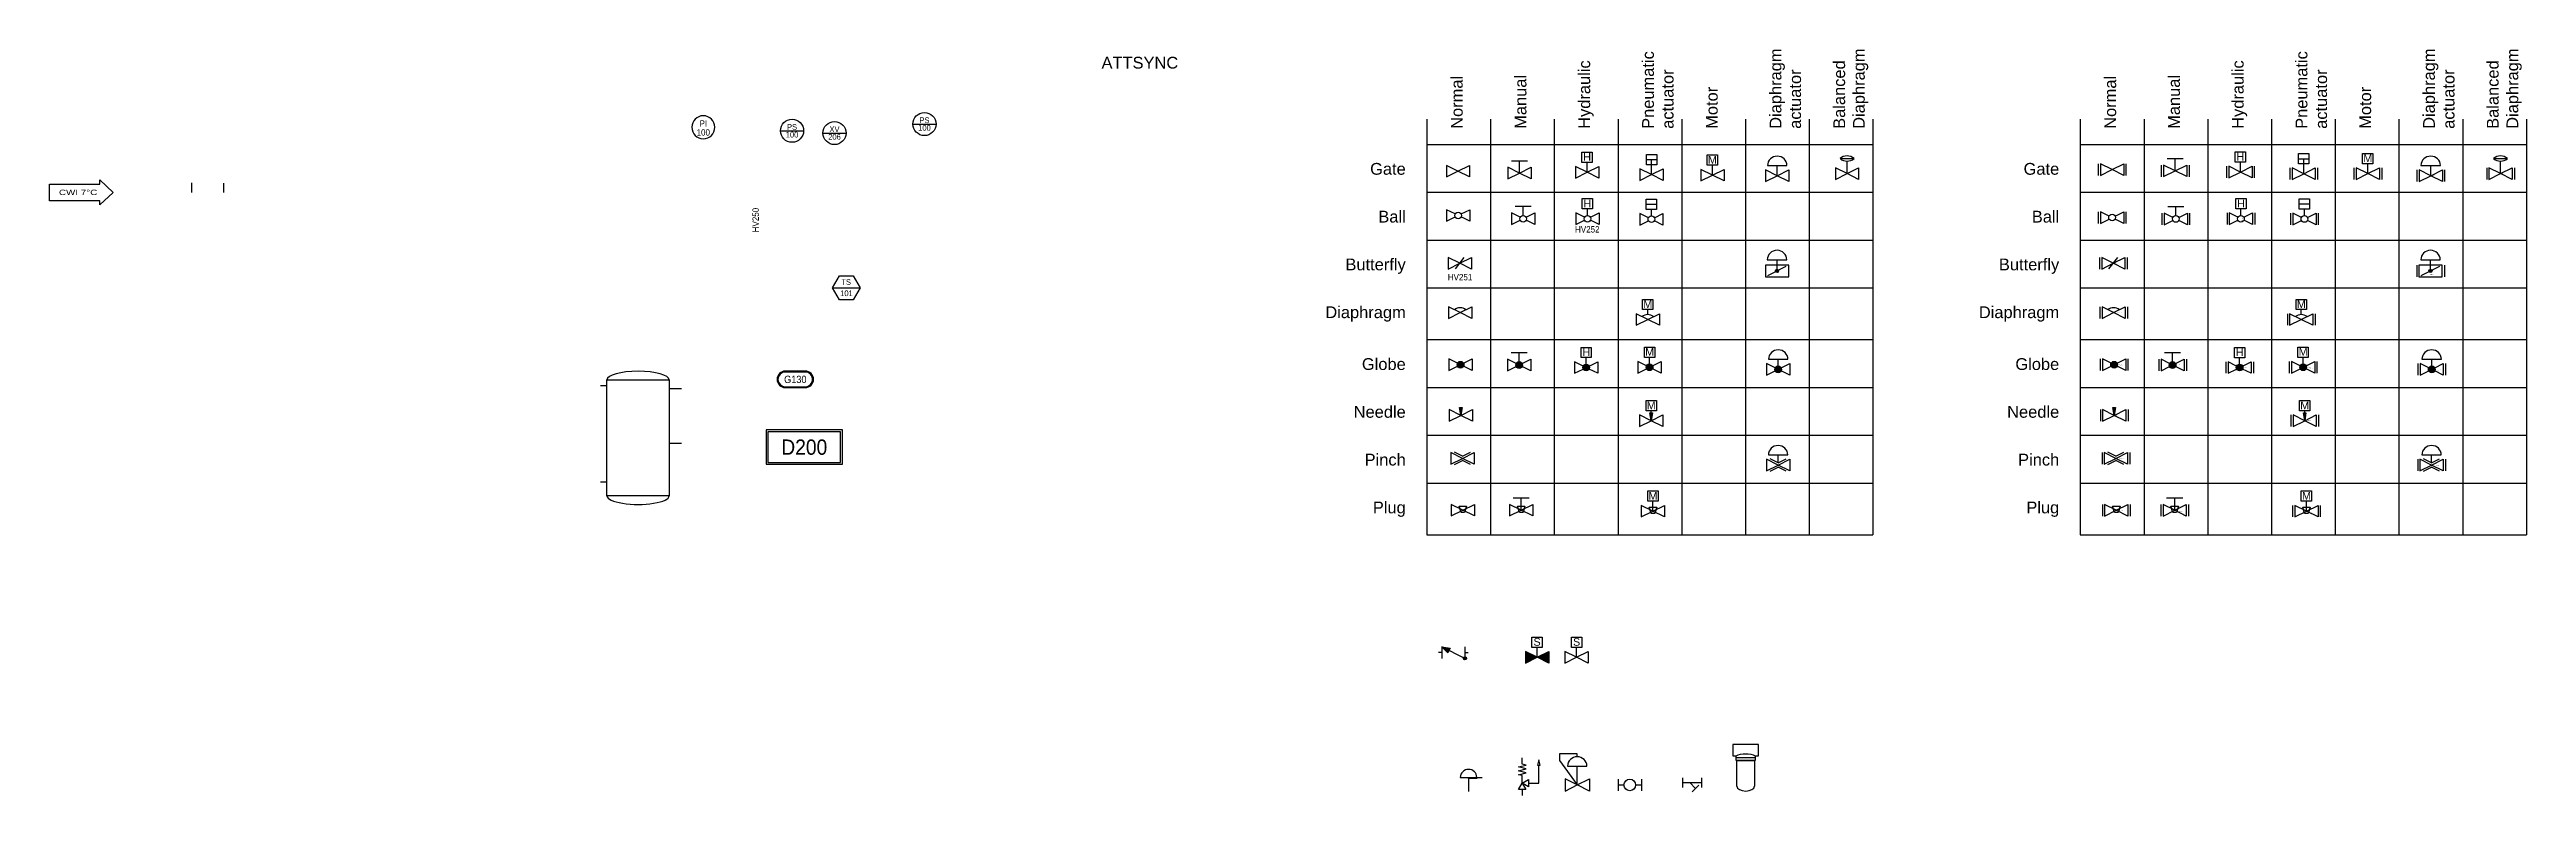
# Model space of a CAD drawing. Header units: millimetres. Extents: x -366 to 411, y 23 to 257.
import ezdxf
from ezdxf.enums import TextEntityAlignment as Align

# ---------------------------------------------------------------- set-up
doc = ezdxf.new("R2010")
doc.units = ezdxf.units.MM
doc.layers.add('-Testi', color=7, linetype='Continuous', lineweight=35)
for name, color, linetype in [('109', 3, 'Continuous'), ('L6-SOTTILE', 5, 'Continuous'), ('L8-TESTI', 1, 'Continuous'), ('Tag', 7, 'Continuous')]:
    doc.layers.add(name, color=color, linetype=linetype)
doc.styles.add('ARIAL_090', font='arial.ttf', dxfattribs={"width": 0.9})
doc.styles.get("Standard").update_dxf_attribs({"font": 'arial.ttf'})

msp = doc.modelspace()

# ---------------------------------------------------------------- texts
at = {"layer": '-Testi', "char_height": 2.42, "width": 2.8313, "attachment_point": 5}
for s, insert in [('H', (321.3, 208.84)), ('M', (340.23, 177.23)), ('H', (320.9, 162.16)), ('M', (340.82, 162.25)), ('M', (341.31, 145.46)), ('M', (341.86, 117.08))]:
    msp.add_mtext(s, dxfattribs=dict(at, insert=insert))
at = {"char_height": 3.6929, "attachment_point": 1, "rotation": 90}
for s, insert in [('\\pxql;Pneumatic^Jactuator', (133.41, 232.27)), ('\\pxql;Diaphragm^Jactuator', (173.41, 232.27)), ('\\pxql;Balanced^JDiaphragm', (193.41, 232.27)), ('\\pxql;Pneumatic^Jactuator', (338.45, 232.27)), ('\\pxql;Diaphragm^Jactuator', (378.45, 232.27)), ('\\pxql;Balanced^JDiaphragm', (398.45, 232.27)), ('\\pxql;Manual', (93.41, 232.27)), ('\\pxql;Hydraulic', (113.41, 232.27)), ('\\pxql;Manual', (298.45, 232.27)), ('\\pxql;Hydraulic', (318.45, 232.27)), ('\\pxql;Normal', (73.41, 232.27)), ('\\pxql;Motor', (153.41, 232.27)), ('\\pxql;Normal', (278.45, 232.27)), ('\\pxql;Motor', (358.45, 232.27))]:
    msp.add_mtext_dynamic_manual_height_columns(s, width=21.1912, gutter_width=0.5, heights=[0], dxfattribs=dict(at, insert=insert))
at = {"attachment_point": 1}
for s, width, insert, char_height in [('ATTSYNC', 53.11, (-36.21, 254.87), 3.69), ('\\pxqr;Gate', 21.1912, (38.05, 221.56), 3.693), ('\\pxqr;Gate', 21.1912, (243.09, 221.56), 3.693), ('\\pxqr;Ball', 21.1912, (38.05, 206.56), 3.693), ('\\pxqr;Ball', 21.1912, (243.09, 206.56), 3.693), ('\\pxqr;Butterfly', 21.1912, (38.05, 191.56), 3.6929), ('\\pxqr;Butterfly', 21.1912, (243.09, 191.56), 3.6929), ('\\pxqr;Diaphragm', 21.1912, (38.05, 176.56), 3.6929), ('\\pxqr;Diaphragm', 21.1912, (243.09, 176.56), 3.6929), ('\\pxqr;Globe', 21.1912, (38.05, 160.29), 3.6929), ('\\pxqr;Globe', 21.1912, (243.09, 160.29), 3.6929), ('\\pxqr;Needle', 21.1912, (38.05, 145.29), 3.6929), ('\\pxqr;Needle', 21.1912, (243.09, 145.29), 3.6929), ('\\pxqr;Pinch', 21.1912, (38.05, 130.29), 3.6929), ('\\pxqr;Pinch', 21.1912, (243.09, 130.29), 3.6929), ('\\pxqr;Plug', 21.1912, (38.05, 115.29), 3.693), ('\\pxqr;Plug', 21.1912, (243.09, 115.29), 3.693)]:
    msp.add_mtext_dynamic_manual_height_columns(s, width=width, gutter_width=0.5, heights=[0], dxfattribs=dict(at, insert=insert, char_height=char_height))
at = {"flags": 1}
for tag, p, s, height in [('TYPE', (380.84, 217.56), 'Diaphragm Pneumatic Gate Valve', 0.25), ('TYPE', (402.74, 218.21), 'Balance Diaphgram Gate Valve', 0.25), ('CONNECTIONTYPE', (402.81, 217.98), ' ', 0.1), ('DESCRIPTION', (402.83, 217.86), '', 0.0703), ('CONNECTIONTYPE', (380.86, 217.46), ' ', 0.1), ('DESCRIPTION', (380.88, 217.34), '', 0.0703), ('TYPE', (321.29, 204.03), 'Ball Valve Hydraulic', 0.25), ('CONNECTIONTYPE', (321.32, 203.6), ' ', 0.1), ('DESCRIPTION', (321.34, 203.49), '', 0.0703), ('TYPE', (281.24, 190.1), 'Butterfly Valve ', 0.25), ('CONNECTIONTYPE', (281.3, 189.93), ' ', 0.1), ('DESCRIPTION', (281.33, 189.82), '', 0.0703), ('TYPE', (379.07, 186.82), 'Butterfly Valve Pneumatic', 0.25), ('CONNECTIONTYPE', (380.76, 186.6), ' ', 0.1), ('DESCRIPTION', (380.78, 186.49), '', 0.0703), ('TYPE', (281.35, 174.58), 'Diaphragm Valve', 0.25), ('CONNECTIONTYPE', (282.59, 174.71), ' ', 0.1), ('DESCRIPTION', (282.61, 174.6), '', 0.0703), ('TYPE', (340.22, 172.43), 'Diaphragm Valve Motor', 0.1465), ('CONNECTIONTYPE', (340.98, 172.5), ' ', 0.1), ('DESCRIPTION', (341, 172.39), '', 0.0703), ('TYPE', (283.1, 158.23), 'Globe Valve', 0.25), ('CONNECTIONTYPE', (283.14, 157.94), ' ', 0.1), ('DESCRIPTION', (283.16, 157.83), '', 0.0703), ('TYPE', (300.8, 157.67), 'Manual Globe Valve', 0.1059), ('CONNECTIONTYPE', (301.72, 158.31), ' ', 0.1), ('DESCRIPTION', (301.74, 158.2), '', 0.0703), ('TYPE', (322.3, 157.45), 'Globe Valve Hydraulic', 0.0576), ('CONNECTIONTYPE', (322.59, 157.41), ' ', 0.1), ('DESCRIPTION', (322.61, 157.3), '', 0.0703), ('TYPE', (342.3, 157.3), 'Globe Valve Motor', 0.25), ('CONNECTIONTYPE', (342.59, 156.98), ' ', 0.1), ('DESCRIPTION', (342.62, 156.87), '', 0.0703), ('TYPE', (382.62, 156.77), 'Pneumatic Globe Valve', 0.0593), ('CONNECTIONTYPE', (382.77, 156.62), ' ', 0.1), ('DESCRIPTION', (382.79, 156.51), '', 0.0703), ('TYPE', (281.54, 142.34), 'Needle Valve', 0.0153), ('CONNECTIONTYPE', (282.04, 142.41), ' ', 0.1), ('DESCRIPTION', (282.07, 142.3), '', 0.0703), ('TYPE', (341.3, 140.66), 'Needle Valve Motor', 0.0761), ('CONNECTIONTYPE', (341.85, 140.79), ' ', 0.1), ('DESCRIPTION', (341.88, 140.68), '', 0.0703), ('TYPE', (282.07, 128.85), 'Pinch Valve ', 0.1165), ('CONNECTIONTYPE', (283.11, 128.83), ' ', 0.1), ('DESCRIPTION', (283.13, 128.72), '', 0.0703), ('TYPE', (381.11, 126.75), 'Pinch Valve Pneumatic', 0.2265), ('CONNECTIONTYPE', (382.69, 126.61), ' ', 0.1), ('DESCRIPTION', (382.71, 126.5), '', 0.0703), ('TYPE', (282.18, 112.59), 'Plug Valve', 0.0543), ('CONNECTIONTYPE', (283.05, 112.3), ' ', 0.1), ('DESCRIPTION', (283.07, 112.19), '', 0.0703), ('TYPE', (300.51, 112.59), 'Plug Valve Manual', 0.1175), ('CONNECTIONTYPE', (301.72, 112.13), ' ', 0.1), ('DESCRIPTION', (301.74, 112.02), '', 0.0703), ('TYPE', (341.84, 112.28), 'Plug Valve Motor', 0.0733), ('CONNECTIONTYPE', (343.05, 111.83), ' ', 0.1), ('DESCRIPTION', (343.08, 111.71), '', 0.0703)]:
    msp.add_attdef(tag, p, s, height=height, dxfattribs=at)
at = {"layer": 'L8-TESTI', "color": 3, "insert": (-358.17, 212.32), "char_height": 1.6989, "attachment_point": 5}
msp.add_mtext('\\A1;\\pxi-3,l4,t4;{\\W1.3;\\C7;CWI 7°C}', dxfattribs=at)

# ---------------------------------------------------------------- blocks, each defined once
blk = doc.blocks.new('*U5')
at = {"color": 0, "linetype": 'ByBlock', "lineweight": -2}
for start, end in [(0, 180), (180, 0)]:
    blk.add_arc((0, 0), 5, start, end, dxfattribs=at)
at = {"color": 0, "linetype": 'ByBlock', "lineweight": -2, "width": 0.9}
for tag, p in [('#(TargetObject.Type)', (0, 1.65)), ('#(TargetObject.LoopNumber)', (0, -1.65))]:
    blk.add_attdef(tag, text='', height=2.5, dxfattribs=at).set_placement(p, align=Align.MIDDLE_CENTER)
blk = doc.blocks.new('Carbon_Tank')
for p, q in [((-9.44, 18.36), (-11.42, 18.36)), ((-9.44, -11.87), (-11.42, -11.87))]:
    blk.add_line(p, q)
blk.add_lwpolyline([(-9.44, 20.24), (10.08, 20.24), (10.08, -16.17), (-9.44, -16.17)], close=True)
for centre, start_param, end_param in [((0.32, 20.24), 3.141593, 6.283185), ((0.32, -16.17), 0, 3.141593)]:
    blk.add_ellipse(centre, major_axis=(-9.76, 0), ratio=0.276144, start_param=start_param, end_param=end_param)
at = {"layer": 'Tag'}
for p, q in [((13.95, 17.46), (10.08, 17.46)), ((13.95, 0.26), (10.08, 0.26))]:
    blk.add_line(p, q, dxfattribs=at)
at = {"flags": 1}
blk.add_attdef('DESCRIPTION', (-8.3, 12.7), '', height=2.5, dxfattribs=at)
blk = doc.blocks.new('Tag_block')
at = {"color": 0, "linetype": 'ByBlock', "lineweight": -2}
blk.add_attdef('#(TARGETOBJECT.TAG)', text='', height=2.5, dxfattribs=at).set_placement((0, 0), align=Align.MIDDLE_CENTER)
at = {"flags": 1}
blk.add_attdef('TYPE', (-11.4, -6.1), '', height=2.5, dxfattribs=at)
blk = doc.blocks.new('Ball_Tag')
blk.add_line((-3.62, 0), (3.62, 0))
blk.add_circle((0, 0), 3.62)
at = {"color": 0, "linetype": 'ByBlock', "lineweight": -2, "width": 0.9}
for tag, p in [('#(TargetObject.Type)', (0, 1.2)), ('#(TargetObject.LoopNumber)', (0, -1.2))]:
    blk.add_attdef(tag, text='', height=1.81, dxfattribs=at).set_placement(p, align=Align.MIDDLE_CENTER)
at = {"flags": 1}
blk.add_attdef('TYPE', (-0.41, -2.97), '', height=0.25, dxfattribs=at)
blk = doc.blocks.new('STICKER Equipment Name')
at = {"layer": 'L8-TESTI', "color": 5}
for points in [[(-20, 9), (-20, -9), (20, -9), (20, 9)], [(-19, 8), (-19, -8), (19, -8), (19, 8)]]:
    blk.add_lwpolyline(points, close=True, dxfattribs=at)
at = {"color": 7, "style": 'ARIAL_090', "width": 0.9}
blk.add_attdef('#(TARGETOBJECT.TAG)', text='', height=8, dxfattribs=at).set_placement((0, 0), align=Align.MIDDLE_CENTER)
for tag, p, height, flags in [('TYPE', (-13.2, -7.2), 0.956, 5), ('DESCRIPTION', (-5.8, -7.2), 1.12, 1)]:
    blk.add_attdef(tag, p, '', height=height, dxfattribs=dict(flags=flags))
blk = doc.blocks.new('STICKER Moving Machine')
at = {"layer": 'L8-TESTI', "color": 5}
for points in [[(-3.27, -2.43), (3.02, -2.43, 1), (3.02, 2.72), (-3.27, 2.72, 1)], [(-3.27, -2.15), (3.02, -2.15, 1), (3.02, 2.43), (-3.27, 2.43, 1)]]:
    blk.add_lwpolyline(points, format="xyb", close=True, dxfattribs=at)
at = {"color": 7, "style": 'ARIAL_090', "width": 0.9}
blk.add_attdef('#(TARGETOBJECT.TAG)', text='', height=2.29, dxfattribs=at).set_placement((-0.13, 0.14), align=Align.MIDDLE_CENTER)
for tag, p, height, flags in [('DESCRIPTION', (-3.65, -1.77), 0.107, 5), ('TYPE', (-3.27, -1.94), 0.1, 1)]:
    blk.add_attdef(tag, p, '', height=height, dxfattribs=dict(flags=flags))
blk = doc.blocks.new('Tag_Instrument')
at = {"layer": 'Tag'}
blk.add_line((-4.3, 0), (4.3, 0), dxfattribs=at)
blk.add_lwpolyline([(-4.3, 0), (-2.15, 3.72), (2.15, 3.72), (4.3, 0), (2.15, -3.72), (-2.15, -3.72)], close=True, dxfattribs=at)
at = {"color": 0, "linetype": 'ByBlock', "lineweight": -2, "width": 0.9}
for tag, p in [('#(TargetObject.Type)', (-0.06, 1.81)), ('#(TargetObject.LoopNumber)', (0.04, -1.7))]:
    blk.add_attdef(tag, text='', height=1.81, dxfattribs=at).set_placement(p, align=Align.MIDDLE_CENTER)
at = {"flags": 1}
for tag, p in [('TYPE', (0, 0)), ('DESCRIPTION', (-0.01, -0.16))]:
    blk.add_attdef(tag, p, '', height=0.1, dxfattribs=at)
blk = doc.blocks.new('Valve Ball')
for points in [[(-0.94, 0.47), (-3.65, 1.82), (-3.65, -1.82), (-0.94, -0.47)], [(0.94, 0.47), (3.65, 1.82), (3.65, -1.82), (0.94, -0.47)]]:
    blk.add_lwpolyline(points)
blk.add_circle((0, 0), 1.05)
at = {"flags": 1}
for tag, p, height in [('TYPE', (0, 0), 0.25), ('CONNECTIONTYPE', (-0.01, -0.32), 0.1), ('DESCRIPTION', (0.02, -0.43), 0.0703)]:
    blk.add_attdef(tag, p, '', height=height, dxfattribs=at)
blk = doc.blocks.new('Valve Ball  Hydraulic')
blk.add_line((0, 1.05), (0, 3.1))
for points in [[(-0.94, 0.47), (-3.65, 1.82), (-3.65, -1.82), (-0.94, -0.47)], [(0.94, 0.47), (3.65, 1.82), (3.65, -1.82), (0.94, -0.47)]]:
    blk.add_lwpolyline(points)
blk.add_lwpolyline([(-1.62, 3.1), (-1.62, 6.33), (1.62, 6.33), (1.62, 3.1)], close=True)
blk.add_circle((0, 0), 1.05)
at = {"layer": '-Testi', "insert": (0.01, 4.81), "char_height": 2.42, "width": 2.8313, "attachment_point": 5}
blk.add_mtext('H', dxfattribs=at)
at = {"flags": 1}
for tag, p, height in [('TYPE', (0, 0), 0.25), ('CONNECTIONTYPE', (0.03, -0.43), 0.1), ('DESCRIPTION', (0.05, -0.54), 0.0703)]:
    blk.add_attdef(tag, p, '', height=height, dxfattribs=at)
blk = doc.blocks.new('Valve Ball Manual')
for p, q in [((-2.52, 3.91), (2.52, 3.91)), ((0, 1.05), (0, 3.91))]:
    blk.add_line(p, q)
for points in [[(-0.94, 0.47), (-3.65, 1.82), (-3.65, -1.82), (-0.94, -0.47)], [(0.94, 0.47), (3.65, 1.82), (3.65, -1.82), (0.94, -0.47)]]:
    blk.add_lwpolyline(points)
blk.add_circle((0, 0), 1.05)
at = {"flags": 1}
for tag, p, height in [('TYPE', (0, 0), 0.25), ('CONNECTIONTYPE', (0.06, -0.39), 0.1), ('DESCRIPTION', (0.08, -0.5), 0.0703)]:
    blk.add_attdef(tag, p, '', height=height, dxfattribs=at)
blk = doc.blocks.new('Valve Ball Pneumatic')
for p, q in [((-1.61, 4.72), (1.63, 4.72)), ((0.01, 1.06), (0.01, 3.1))]:
    blk.add_line(p, q)
for points in [[(-0.93, 0.48), (-3.64, 1.83), (-3.64, -1.82), (-0.93, -0.46)], [(0.95, 0.48), (3.65, 1.83), (3.65, -1.82), (0.95, -0.46)]]:
    blk.add_lwpolyline(points)
blk.add_lwpolyline([(-1.61, 3.1), (-1.61, 6.34), (1.63, 6.34), (1.63, 3.1)], close=True)
blk.add_circle((0.01, 0.01), 1.05)
at = {"flags": 1}
for tag, p, height in [('TYPE', (0, 0), 0.1), ('CONNECTIONTYPE', (-0.01, -0.22), 0.1), ('DESCRIPTION', (0.02, -0.33), 0.0703)]:
    blk.add_attdef(tag, p, '', height=height, dxfattribs=at)
blk = doc.blocks.new('Valve Gate Balance Diaphragm')
for p, q in [((-2.2, 4.71), (2.2, 4.71)), ((0, 0), (0, 3.92))]:
    blk.add_line(p, q)
for points in [[(0, 0), (-3.65, 1.82), (-3.65, -1.82), (0, 0)], [(0, 0), (3.65, 1.82), (3.65, -1.82), (0, 0)]]:
    blk.add_lwpolyline(points)
for centre, radius, start, end in [((0, 2.31), 3.26, 47.59248, 132.40752), ((0, 7.36), 3.44, 230.28631, 309.71369)]:
    blk.add_arc(centre, radius, start, end)
at = {"flags": 1}
for tag, p, height in [('TYPE', (0, 0), 0.25), ('CONNECTIONTYPE', (0.07, -0.23), 0.1), ('DESCRIPTION', (0.09, -0.34), 0.0703)]:
    blk.add_attdef(tag, p, '', height=height, dxfattribs=at)
blk = doc.blocks.new('Valve Selenoid Closed')
h = blk.add_hatch(color=256)
h.dxf.hatch_style = 1
h.paths.add_polyline_path([(-3.65, -1.82), (0, 0), (-3.65, 1.82)])
h.paths.add_polyline_path([(3.65, -1.82), (3.65, 1.82), (0, 0)])
blk.add_line((0, 0), (0, 3.1))
for points in [[(0, 0), (-3.65, 1.82), (-3.65, -1.82), (0, 0)], [(0, 0), (3.65, 1.82), (3.65, -1.82), (0, 0)]]:
    blk.add_lwpolyline(points)
blk.add_lwpolyline([(-1.62, 3.1), (-1.62, 6.33), (1.62, 6.33), (1.62, 3.1)], close=True)
at = {"layer": '-Testi', "insert": (0.01, 4.81), "char_height": 2.42, "width": 2.8313, "attachment_point": 5}
blk.add_mtext('S', dxfattribs=at)
at = {"flags": 1}
for tag, p, height in [('TYPE', (0, 0.23), 0.25), ('CONNECTIONTYPE', (-0.35, -1), 0.1), ('DESCRIPTION', (-0.33, -1.11), 0.0703)]:
    blk.add_attdef(tag, p, '', height=height, dxfattribs=at)
blk = doc.blocks.new('Valve Selenoid Open')
blk.add_line((0, 0), (0, 3.1))
for points in [[(0, 0), (-3.65, 1.82), (-3.65, -1.82), (0, 0)], [(0, 0), (3.65, 1.82), (3.65, -1.82), (0, 0)]]:
    blk.add_lwpolyline(points)
blk.add_lwpolyline([(-1.62, 3.1), (-1.62, 6.33), (1.62, 6.33), (1.62, 3.1)], close=True)
at = {"layer": '-Testi', "insert": (0.01, 4.81), "char_height": 2.42, "width": 2.8313, "attachment_point": 5}
blk.add_mtext('S', dxfattribs=at)
at = {"flags": 1}
for tag, p, height in [('TYPE', (0, 0), 0.25), ('CONNECTIONTYPE', (-0.57, -0.47), 0.1), ('DESCRIPTION', (-0.55, -0.59), 0.0703)]:
    blk.add_attdef(tag, p, '', height=height, dxfattribs=at)
blk = doc.blocks.new('Valve Gate Hydraulic')
blk.add_line((0, 0), (0, 3.1))
for points in [[(0, 0), (-3.65, 1.82), (-3.65, -1.82), (0, 0)], [(0, 0), (3.65, 1.82), (3.65, -1.82), (0, 0)]]:
    blk.add_lwpolyline(points)
blk.add_lwpolyline([(-1.62, 3.1), (-1.62, 6.33), (1.62, 6.33), (1.62, 3.1)], close=True)
at = {"layer": '-Testi', "insert": (0.01, 4.81), "char_height": 2.42, "width": 2.8313, "attachment_point": 5}
blk.add_mtext('H', dxfattribs=at)
at = {"flags": 1}
for tag, p, height in [('TYPE', (0, 0), 0.234), ('CONNECTIONTYPE', (0.03, -0.12), 0.1), ('DESCRIPTION', (0.05, -0.24), 0.0703)]:
    blk.add_attdef(tag, p, '', height=height, dxfattribs=at)
blk = doc.blocks.new('Valve Gate Manual')
for p, q in [((-2.52, 3.91), (2.52, 3.91)), ((0, 0), (0, 3.91))]:
    blk.add_line(p, q)
for points in [[(0, 0), (-3.65, 1.82), (-3.65, -1.82), (0, 0)], [(0, 0), (3.65, 1.82), (3.65, -1.82), (0, 0)]]:
    blk.add_lwpolyline(points)
at = {"flags": 1}
for tag, p, height in [('TYPE', (0, 0), 0.25), ('CONNECTIONTYPE', (-0.12, -0.3), 0.1), ('DESCRIPTION', (-0.05, -0.45), 0.0703)]:
    blk.add_attdef(tag, p, '', height=height, dxfattribs=at)
blk = doc.blocks.new('Valve Gate Motor')
blk.add_line((0, 0), (0, 3.1))
for points in [[(0, 0), (-3.65, 1.82), (-3.65, -1.82), (0, 0)], [(0, 0), (3.65, 1.82), (3.65, -1.82), (0, 0)]]:
    blk.add_lwpolyline(points)
blk.add_lwpolyline([(-1.62, 3.1), (-1.62, 6.33), (1.62, 6.33), (1.62, 3.1)], close=True)
at = {"layer": '-Testi', "insert": (0.01, 4.81), "char_height": 2.42, "width": 2.8313, "attachment_point": 5}
blk.add_mtext('M', dxfattribs=at)
at = {"flags": 1}
for tag, p, height in [('TYPE', (0, 0), 0.25), ('CONNECTIONTYPE', (0.04, -0.38), 0.1), ('DESCRIPTION', (0.06, -0.49), 0.0703)]:
    blk.add_attdef(tag, p, '', height=height, dxfattribs=at)
blk = doc.blocks.new('Valve Gate Pneumatic Diaphragm')
for p, q in [((-3.05, 3.17), (3.05, 3.17)), ((0, 0), (0, 3.17))]:
    blk.add_line(p, q)
for points in [[(0, 0), (-3.65, 1.82), (-3.65, -1.82), (0, 0)], [(0, 0), (3.65, 1.82), (3.65, -1.82), (0, 0)]]:
    blk.add_lwpolyline(points)
blk.add_ellipse((0, 3.17), major_axis=(-3.05, 0), ratio=0.967342, start_param=3.141593, end_param=6.283185)
at = {"flags": 1}
for tag, p, height in [('TYPE', (0, -0.01), 0.25), ('CONNECTIONTYPE', (0.02, -0.12), 0.1), ('DESCRIPTION', (0.04, -0.23), 0.0703)]:
    blk.add_attdef(tag, p, '', height=height, dxfattribs=at)
blk = doc.blocks.new('Valve Butterfly')
blk.add_line((-1.4, -1.75), (1.4, 1.75))
for points in [[(0, 0), (-3.65, 1.82), (-3.65, -1.82), (0, 0)], [(0, 0), (3.65, 1.82), (3.65, -1.82), (0, 0)]]:
    blk.add_lwpolyline(points)
at = {"flags": 1}
for tag, p, height in [('TYPE', (0, 0), 0.25), ('CONNECTIONTYPE', (0.06, -0.16), 0.1), ('DESCRIPTION', (0.08, -0.28), 0.0703)]:
    blk.add_attdef(tag, p, '', height=height, dxfattribs=at)
blk = doc.blocks.new('Valve Butterfly Pneumatic')
h = blk.add_hatch(color=256)
h.dxf.hatch_style = 1
h.paths.add_polyline_path([(0.5, 0, 1), (-0.5, 0, 1)])
for p, q in [((-3.05, 3.51), (3.05, 3.51)), ((-2.91, -1.46), (2.91, 1.45)), ((0, 0.5), (0, 3.51))]:
    blk.add_line(p, q)
blk.add_lwpolyline([(-3.65, -1.82), (3.65, -1.82), (3.65, 1.82), (-3.65, 1.82)], close=True)
blk.add_circle((0, 0), 0.5)
blk.add_ellipse((0, 3.51), major_axis=(-3.05, 0), ratio=0.967342, start_param=3.141593, end_param=6.283185)
at = {"flags": 1}
for tag, p, height in [('TYPE', (-1.71, -0.85), 0.25), ('CONNECTIONTYPE', (-0.02, -1.07), 0.1), ('DESCRIPTION', (0, -1.19), 0.0703)]:
    blk.add_attdef(tag, p, '', height=height, dxfattribs=at)
blk = doc.blocks.new('Valve Check')
h = blk.add_hatch(color=256)
h.dxf.hatch_style = 1
h.paths.add_polyline_path([(-0.97, 1.42), (-3.65, 1.82), (-1.72, -0.07), (-0.97, 1.42)])
h = blk.add_hatch(color=256)
h.dxf.hatch_style = 1
h.paths.add_polyline_path([(3.65, -1.33, 0.284079), (3.21, -1.6), (3.65, -1.82), (3.65, -1.33, 0.284079)], flags=17)
h.paths.add_polyline_path([(3.65, -1.33), (3.65, -1.82), (3.21, -1.6, 0.116434), (3.16, -1.82, 1), (4.14, -1.82, 0.414214), (3.65, -1.33)])
for p, q in [((3.65, -1.82), (-3.65, 1.82)), ((-3.65, 1.82), (-3.65, -1.82)), ((-1.72, -0.07), (-3.65, 1.82)), ((-3.65, 1.82), (-0.97, 1.42)), ((-0.97, 1.42), (-1.72, -0.07)), ((3.65, 1.82), (3.65, -1.82)), ((3.65, 0), (4.65, 0))]:
    blk.add_line(p, q)
blk.add_circle((3.65, -1.82), 0.485)
at = {"layer": 'Tag'}
blk.add_line((-3.65, 0), (-4.65, 0), dxfattribs=at)
at = {"flags": 1}
for tag, p, height in [('TYPE', (0, 0), 0.1), ('CONNECTIONTYPE', (-0.24, -0.48), 0.1), ('DESCRIPTION', (-0.22, -0.59), 0.0703)]:
    blk.add_attdef(tag, p, '', height=height, dxfattribs=at)
blk = doc.blocks.new('Valve Diaphragm')
for points in [[(0, 0), (-3.65, 1.82), (-3.65, -1.82), (0, 0)], [(0, 0), (3.65, 1.82), (3.65, -1.82), (0, 0)]]:
    blk.add_lwpolyline(points)
blk.add_arc((0, -1.53), 3.05, 53.283, 126.717)
at = {"flags": 1}
for tag, p, height in [('TYPE', (0, 0), 0.25), ('CONNECTIONTYPE', (1.23, 0.13), 0.1), ('DESCRIPTION', (1.26, 0.02), 0.0703)]:
    blk.add_attdef(tag, p, '', height=height, dxfattribs=at)
blk = doc.blocks.new('Valve Diaphragm Motor')
blk.add_line((0, 1.52), (0, 3.1))
for points in [[(0, 0), (-3.65, 1.82), (-3.65, -1.82), (0, 0)], [(0, 0), (3.65, 1.82), (3.65, -1.82), (0, 0)]]:
    blk.add_lwpolyline(points)
blk.add_lwpolyline([(-1.62, 3.1), (-1.62, 6.33), (1.62, 6.33), (1.62, 3.1)], close=True)
blk.add_arc((0, -1.53), 3.05, 53.283, 126.717)
at = {"layer": '-Testi', "insert": (0.01, 4.81), "char_height": 2.42, "width": 2.8313, "attachment_point": 5}
blk.add_mtext('M', dxfattribs=at)
at = {"flags": 1}
for tag, p, height in [('TYPE', (0, 0), 0.146), ('CONNECTIONTYPE', (0.76, 0.07), 0.1), ('DESCRIPTION', (0.78, -0.04), 0.0703)]:
    blk.add_attdef(tag, p, '', height=height, dxfattribs=at)
blk = doc.blocks.new('Valve Globe')
h = blk.add_hatch(color=256)
h.dxf.hatch_style = 1
h.paths.add_polyline_path([(1.05, 0, 1), (-1.05, 0, 1)])
for points in [[(-0.94, 0.47), (-3.65, 1.82), (-3.65, -1.82), (-0.94, -0.47)], [(0.94, 0.47), (3.65, 1.82), (3.65, -1.82), (0.94, -0.47)]]:
    blk.add_lwpolyline(points)
blk.add_circle((0, 0), 1.05)
at = {"flags": 1}
for tag, p, height in [('TYPE', (1.6, -0.01), 0.25), ('CONNECTIONTYPE', (1.64, -0.3), 0.1), ('DESCRIPTION', (1.66, -0.41), 0.0703)]:
    blk.add_attdef(tag, p, '', height=height, dxfattribs=at)
blk = doc.blocks.new('Valve Globe Hydraulic')
h = blk.add_hatch(color=256)
h.dxf.hatch_style = 1
h.paths.add_polyline_path([(1.05, 0, 1), (-1.05, 0, 1)])
blk.add_line((0, 1.05), (0, 3.1))
for points in [[(-0.94, 0.47), (-3.65, 1.82), (-3.65, -1.82), (-0.94, -0.47)], [(0.94, 0.47), (3.65, 1.82), (3.65, -1.82), (0.94, -0.47)]]:
    blk.add_lwpolyline(points)
blk.add_lwpolyline([(-1.62, 3.1), (-1.62, 6.33), (1.62, 6.33), (1.62, 3.1)], close=True)
blk.add_circle((0, 0), 1.05)
at = {"layer": '-Testi', "insert": (0.01, 4.81), "char_height": 2.42, "width": 2.8313, "attachment_point": 5}
blk.add_mtext('H', dxfattribs=at)
at = {"flags": 1}
for tag, p, height in [('TYPE', (1.42, 0.1), 0.0576), ('CONNECTIONTYPE', (1.7, 0.05), 0.1), ('DESCRIPTION', (1.73, -0.06), 0.0703)]:
    blk.add_attdef(tag, p, '', height=height, dxfattribs=at)
blk = doc.blocks.new('Valve Globe Manual')
h = blk.add_hatch(color=256)
h.dxf.hatch_style = 1
h.paths.add_polyline_path([(1.05, 0, 1), (-1.05, 0, 1)])
for p, q in [((-2.52, 3.91), (2.52, 3.91)), ((0, 1.05), (0, 3.91))]:
    blk.add_line(p, q)
for points in [[(-0.94, 0.47), (-3.65, 1.82), (-3.65, -1.82), (-0.94, -0.47)], [(0.94, 0.47), (3.65, 1.82), (3.65, -1.82), (0.94, -0.47)]]:
    blk.add_lwpolyline(points)
blk.add_circle((0, 0), 1.05)
at = {"flags": 1}
for tag, p, height in [('CONNECTIONTYPE', (1.85, 0.17), 0.1), ('DESCRIPTION', (1.88, 0.06), 0.0703), ('TYPE', (0.94, -0.47), 0.106)]:
    blk.add_attdef(tag, p, '', height=height, dxfattribs=at)
blk = doc.blocks.new('Valve Globe Motor')
h = blk.add_hatch(color=256)
h.dxf.hatch_style = 1
h.paths.add_polyline_path([(1.05, 0, 1), (-1.05, 0, 1)])
blk.add_line((0, 1.05), (0, 3.1))
for points in [[(-0.94, 0.47), (-3.65, 1.82), (-3.65, -1.82), (-0.94, -0.47)], [(0.94, 0.47), (3.65, 1.82), (3.65, -1.82), (0.94, -0.47)]]:
    blk.add_lwpolyline(points)
blk.add_lwpolyline([(-1.62, 3.1), (-1.62, 6.33), (1.62, 6.33), (1.62, 3.1)], close=True)
blk.add_circle((0, 0), 1.05)
at = {"layer": '-Testi', "insert": (0.01, 4.81), "char_height": 2.42, "width": 2.8313, "attachment_point": 5}
blk.add_mtext('M', dxfattribs=at)
at = {"flags": 1}
for tag, p, height in [('TYPE', (1.5, -0.15), 0.25), ('CONNECTIONTYPE', (1.79, -0.46), 0.1), ('DESCRIPTION', (1.81, -0.58), 0.0703)]:
    blk.add_attdef(tag, p, '', height=height, dxfattribs=at)
blk = doc.blocks.new('Valve Globe Pneumatic')
h = blk.add_hatch(color=256)
h.dxf.hatch_style = 1
h.paths.add_polyline_path([(1.05, 0, 1), (-1.05, 0, 1)])
for p, q in [((-3.05, 3.17), (3.05, 3.17)), ((0, 1.05), (0, 3.17))]:
    blk.add_line(p, q)
for points in [[(-0.94, 0.47), (-3.65, 1.82), (-3.65, -1.82), (-0.94, -0.47)], [(0.94, 0.47), (3.65, 1.82), (3.65, -1.82), (0.94, -0.47)]]:
    blk.add_lwpolyline(points)
blk.add_circle((0, 0), 1.05)
blk.add_ellipse((0, 3.17), major_axis=(-3.05, 0), ratio=0.967342, start_param=3.141593, end_param=6.283185)
at = {"flags": 1}
for tag, p, height in [('TYPE', (1.47, 0), 0.0593), ('CONNECTIONTYPE', (1.62, -0.15), 0.1), ('DESCRIPTION', (1.65, -0.26), 0.0703)]:
    blk.add_attdef(tag, p, '', height=height, dxfattribs=at)
blk = doc.blocks.new('Valve Gate Pneumatic Piston')
for p, q in [((-1.62, 4.71), (1.62, 4.71)), ((0, 0), (0, 4.71))]:
    blk.add_line(p, q)
for points in [[(0, 0), (-3.65, 1.82), (-3.65, -1.82), (0, 0)], [(0, 0), (3.65, 1.82), (3.65, -1.82), (0, 0)]]:
    blk.add_lwpolyline(points)
blk.add_lwpolyline([(-1.62, 3.1), (-1.62, 6.33), (1.62, 6.33), (1.62, 3.1)], close=True)
at = {"flags": 1}
for tag, p, height in [('TYPE', (0, -0.01), 0.25), ('CONNECTIONTYPE', (0.01, -0.16), 0.1), ('DESCRIPTION', (0.03, -0.28), 0.0703)]:
    blk.add_attdef(tag, p, '', height=height, dxfattribs=at)
blk = doc.blocks.new('Valve Needle')
h = blk.add_hatch(color=256)
h.dxf.hatch_style = 1
h.paths.add_polyline_path([(0.4, 2.5), (-0.4, 2.5), (0, 0)])
for points in [[(0, 0), (-3.65, 1.82), (-3.65, -1.82), (0, 0)], [(0, 0), (-0.4, 2.5), (0.4, 2.5), (0, 0)], [(0, 0), (3.65, 1.82), (3.65, -1.82), (0, 0)]]:
    blk.add_lwpolyline(points)
at = {"flags": 1}
for tag, p, height in [('TYPE', (0, 0), 0.0153), ('CONNECTIONTYPE', (0.51, 0.08), 0.1), ('DESCRIPTION', (0.53, -0.04), 0.0703)]:
    blk.add_attdef(tag, p, '', height=height, dxfattribs=at)
blk = doc.blocks.new('Valve Needle Motor')
h = blk.add_hatch(color=256)
h.dxf.hatch_style = 1
h.paths.add_polyline_path([(0.4, 2.5), (-0.4, 2.5), (0, 0)])
blk.add_line((0, 0), (0, 3.1))
for points in [[(0, 0), (-3.65, 1.82), (-3.65, -1.82), (0, 0)], [(0, 0), (-0.4, 2.5), (0.4, 2.5), (0, 0)], [(0, 0), (3.65, 1.82), (3.65, -1.82), (0, 0)]]:
    blk.add_lwpolyline(points)
blk.add_lwpolyline([(-1.62, 3.1), (-1.62, 6.33), (1.62, 6.33), (1.62, 3.1)], close=True)
at = {"layer": '-Testi', "insert": (0.01, 4.81), "char_height": 2.42, "width": 2.8313, "attachment_point": 5}
blk.add_mtext('M', dxfattribs=at)
at = {"flags": 1}
for tag, p, height in [('TYPE', (0, 0), 0.0761), ('CONNECTIONTYPE', (0.56, 0.13), 0.1), ('DESCRIPTION', (0.58, 0.02), 0.0703)]:
    blk.add_attdef(tag, p, '', height=height, dxfattribs=at)
blk = doc.blocks.new('Valve Pinch')
for points in [[(0, 0), (-3.65, 1.82), (-3.65, -1.82), (0, 0)], [(0, 0.67), (-2.49, 1.92)], [(0, 0.67), (2.49, 1.92)], [(0, 0), (3.65, 1.82), (3.65, -1.82), (0, 0)], [(-2.49, -1.92), (0, -0.67)], [(2.49, -1.92), (0, -0.67)]]:
    blk.add_lwpolyline(points)
at = {"flags": 1}
for tag, p, height in [('TYPE', (0, 0), 0.117), ('CONNECTIONTYPE', (1.04, -0.01), 0.1), ('DESCRIPTION', (1.06, -0.13), 0.0703)]:
    blk.add_attdef(tag, p, '', height=height, dxfattribs=at)
blk = doc.blocks.new('Valve Pinch Pneumatic')
for p, q in [((-3.05, 3.17), (3.05, 3.17)), ((0, 0.67), (0, 3.17))]:
    blk.add_line(p, q)
for points in [[(0, 0), (-3.65, 1.82), (-3.65, -1.82), (0, 0)], [(0, 0.67), (-2.49, 1.92)], [(0, 0.67), (2.49, 1.92)], [(0, 0), (3.65, 1.82), (3.65, -1.82), (0, 0)], [(-2.49, -1.92), (0, -0.67)], [(2.49, -1.92), (0, -0.67)]]:
    blk.add_lwpolyline(points)
blk.add_ellipse((0, 3.17), major_axis=(-3.05, 0), ratio=0.967342, start_param=3.141593, end_param=6.283185)
at = {"flags": 1}
for tag, p, height in [('TYPE', (0, 0), 0.226), ('CONNECTIONTYPE', (1.57, -0.14), 0.1), ('DESCRIPTION', (1.6, -0.25), 0.0703)]:
    blk.add_attdef(tag, p, '', height=height, dxfattribs=at)
blk = doc.blocks.new('Valve Plug')
for points in [[(0, 0), (-3.65, 1.82), (-3.65, -1.82), (0, 0)], [(-1.17, 1.28), (1.18, 1.28), (0.57, -0.74), (-0.56, -0.74), (-1.17, 1.28)], [(0, 0), (3.65, 1.82), (3.65, -1.82), (0, 0)]]:
    blk.add_lwpolyline(points)
at = {"flags": 1}
for tag, p, height in [('TYPE', (0, 0), 0.0543), ('CONNECTIONTYPE', (0.87, -0.28), 0.1), ('DESCRIPTION', (0.89, -0.4), 0.0703)]:
    blk.add_attdef(tag, p, '', height=height, dxfattribs=at)
blk = doc.blocks.new('Valve Plug Manual')
for p, q in [((-2.52, 3.91), (2.52, 3.91)), ((0, 0), (0, 3.91))]:
    blk.add_line(p, q)
for points in [[(0, 0), (-3.65, 1.82), (-3.65, -1.82), (0, 0)], [(-1.17, 1.28), (1.18, 1.28), (0.57, -0.74), (-0.56, -0.74), (-1.17, 1.28)], [(0, 0), (3.65, 1.82), (3.65, -1.82), (0, 0)]]:
    blk.add_lwpolyline(points)
at = {"flags": 1}
for tag, p, height in [('TYPE', (0, 0), 0.117), ('CONNECTIONTYPE', (1.21, -0.45), 0.1), ('DESCRIPTION', (1.23, -0.57), 0.0703)]:
    blk.add_attdef(tag, p, '', height=height, dxfattribs=at)
blk = doc.blocks.new('Valve Plug Motor')
blk.add_line((0, 0), (0, 3.1))
for points in [[(0, 0), (-3.65, 1.82), (-3.65, -1.82), (0, 0)], [(-1.17, 1.28), (1.18, 1.28), (0.57, -0.74), (-0.56, -0.74), (-1.17, 1.28)], [(0, 0), (3.65, 1.82), (3.65, -1.82), (0, 0)]]:
    blk.add_lwpolyline(points)
blk.add_lwpolyline([(-1.62, 3.1), (-1.62, 6.33), (1.62, 6.33), (1.62, 3.1)], close=True)
at = {"layer": '-Testi', "insert": (0.01, 4.81), "char_height": 2.42, "width": 2.8313, "attachment_point": 5}
blk.add_mtext('M', dxfattribs=at)
at = {"flags": 1}
for tag, p, height in [('TYPE', (0, 0), 0.0733), ('CONNECTIONTYPE', (1.21, -0.45), 0.1), ('DESCRIPTION', (1.23, -0.57), 0.0703)]:
    blk.add_attdef(tag, p, '', height=height, dxfattribs=at)
blk = doc.blocks.new('PRV')
for p, q in [((-2.59, 0), (2.59, 0)), ((0, 0), (0, -4.49)), ((2.59, 0), (4.31, 0))]:
    blk.add_line(p, q)
blk.add_lwpolyline([(0, 0), (2.59, 0), (2.59, -0.4), (0, -0.4)], close=True)
blk.add_ellipse((0, 0), major_axis=(-2.59, 0), ratio=0.967342, start_param=3.141593, end_param=6.283185)
at = {"flags": 1}
for tag, p, height in [('CONNECTIONTYPE', (-1.11, 0.96), 0.1), ('DESCRIPTION', (-1.08, 0.85), 0.0703), ('TYPE', (0, 0), 0.25)]:
    blk.add_attdef(tag, p, '', height=height, dxfattribs=at)
blk = doc.blocks.new('PSV')
for p, q in [((0, 6.01), (0, 8.01)), ((0, 2.4), (0, 2.4)), ((0, -2), (0, -3.83))]:
    blk.add_line(p, q)
for points in [[(0, 0), (0, 2.4), (-1.2, 2.7), (1.2, 3.3), (-1.2, 3.9), (1.2, 4.51), (-1.2, 5.11), (1.2, 5.71), (0, 6.01)], [(2, 0), (5.21, 0), (5.21, 5.71)]]:
    blk.add_lwpolyline(points)
for points in [[(-1.16, -2), (0, 0), (1.16, -2)], [(2, -1.16), (0, 0), (2, 1.16)], [(5.67, 5.71), (5.21, 7.41), (4.75, 5.71)]]:
    blk.add_lwpolyline(points, close=True)
at = {"flags": 1}
for tag, p, height in [('CONNECTIONTYPE', (-2.12, -0.02), 0.1), ('TYPE', (0, 0), 0.2), ('DESCRIPTION', (-2.09, -0.13), 0.0703)]:
    blk.add_attdef(tag, p, '', height=height, dxfattribs=at)
blk = doc.blocks.new('Pressure regulator')
for p, q in [((0, 9.79), (-5.55, 9.79)), ((-5.55, 9.79), (-5.55, 7.64)), ((0, 8.86), (0, 9.79)), ((-5.55, 7.64), (0, 0)), ((-3.05, 5.9), (3.05, 5.9)), ((0, 0), (0, 5.9))]:
    blk.add_line(p, q)
for points in [[(0, 0), (-3.82, 1.91), (-3.82, -1.91), (0, 0)], [(0, 0), (3.82, 1.91), (3.82, -1.91), (0, 0)]]:
    blk.add_lwpolyline(points)
blk.add_ellipse((0, 5.9), major_axis=(-3.05, 0), ratio=0.967342, start_param=3.141593, end_param=6.283185)
at = {"flags": 1}
for tag, p, height in [('TYPE', (0, 0), 0.25), ('CONNECTIONTYPE', (1.25, 0.14), 0.1), ('DESCRIPTION', (1.27, 0.03), 0.0703)]:
    blk.add_attdef(tag, p, '', height=height, dxfattribs=at)
blk = doc.blocks.new('sight glass pipe')
for p, q in [((-3.64, 1.82), (-3.64, -1.82)), ((-3.64, 0), (-1.82, 0)), ((1.82, 0), (3.64, 0)), ((3.64, 1.82), (3.64, -1.82))]:
    blk.add_line(p, q)
blk.add_circle((0, 0), 1.82)
at = {"flags": 1}
for tag, p, height in [('TYPE', (0.01, 0.03), 0.25), ('CONNECTIONTYPE', (-0.12, -0.18), 0.1), ('DESCRIPTION', (-0.1, -0.3), 0.0703)]:
    blk.add_attdef(tag, p, '', height=height, dxfattribs=at)
blk = doc.blocks.new('Filter 45°')
for p, q in [((-2.97, 1.48), (-2.97, -1.48)), ((-2.97, 0), (2.97, 0)), ((-0.68, 0), (1.11, -1.8)), ((2.97, 1.48), (2.97, -1.48)), ((2.16, -0.75), (0.07, -2.85))]:
    blk.add_line(p, q)
at = {"flags": 1}
for tag, p, height in [('TYPE', (0, 0), 0.25), ('CONNECTIONTYPE', (0.23, -0.45), 0.1), ('DESCRIPTION', (0.26, -0.56), 0.0703)]:
    blk.add_attdef(tag, p, '', height=height, dxfattribs=at)
blk = doc.blocks.new('FILTRO-CARTUCCIA')
for p, q in [((8, 1.75), (0, 1.75)), ((0, 1.75), (0, -1.75)), ((8, -1.75), (8, 1.75)), ((0, -1.75), (1, -1.75)), ((1, -3.25), (1, -1.75)), ((7, -3.25), (1, -3.25)), ((7, -1.75), (8, -1.75)), ((7, -1.75), (7, -3.25))]:
    blk.add_line(p, q)
blk.add_lwpolyline([(1.25, -11.25), (1.25, -3.25), (6.75, -3.25), (6.75, -11.25)])
blk.add_ellipse((4, -11.25), major_axis=(2.75, 0), ratio=0.563706, start_param=3.141593, end_param=6.283185)
at = {"layer": '109'}
blk.add_line((1, -2.25), (7, -2.25), dxfattribs=at)
at = {"layer": '109', "extrusion": (0, 0, -1)}
blk.add_ellipse((4, -3.74), major_axis=(4.58, 0), ratio=0.574651, start_param=3.998511, end_param=5.426267, dxfattribs=at)
at = {"flags": 1}
for tag, p, height in [('TYPE', (2.67, -4.98), 0.25), ('CONNECTIONTYPE', (2.9, -5.43), 0.1), ('DESCRIPTION', (2.93, -5.55), 0.0703)]:
    blk.add_attdef(tag, p, '', height=height, dxfattribs=at)
blk = doc.blocks.new('Valve Gate')
for points in [[(0, 0), (-3.65, 1.82), (-3.65, -1.82), (0, 0)], [(0, 0), (3.65, 1.82), (3.65, -1.82), (0, 0)]]:
    blk.add_lwpolyline(points)
at = {"flags": 1}
for tag, p, height in [('TYPE', (0, 0), 0.25), ('DESCRIPTION', (-0.18, -0.41), 0.0703), ('CONNECTIONTYPE', (0, -0.24), 0.1)]:
    blk.add_attdef(tag, p, '', height=height, dxfattribs=at)
blk = doc.blocks.new('Valve Gate Flanged')
for p, q in [((-4.37, 1.82), (-4.37, -1.84)), ((4.34, 1.82), (4.34, -1.84))]:
    blk.add_line(p, q)
blk.add_blockref('Valve Gate', (0, 0))
at = {"flags": 1}
for tag, p, height in [('DESCRIPTION', (0.01, 0.03), 0.0703), ('TYPE', (0.19, 0.44), 0.25), ('CONNECTIONTYPE', (0.19, 0.2), 0.1)]:
    blk.add_attdef(tag, p, '', height=height, dxfattribs=at)
blk = doc.blocks.new('Valve Gate Manual Flanged')
for p, q in [((-4.4, 1.82), (-4.4, -1.84)), ((4.38, 1.82), (4.38, -1.84))]:
    blk.add_line(p, q)
blk.add_blockref('Valve Gate Manual', (0, 0))
at = {"flags": 1}
for tag, p, height in [('DESCRIPTION', (-0.01, 0.03), 0.0703), ('TYPE', (0.17, 0.44), 0.25), ('CONNECTIONTYPE', (0.16, 0.2), 0.1)]:
    blk.add_attdef(tag, p, '', height=height, dxfattribs=at)
blk = doc.blocks.new('Valve Gate Hydraulic Flanged')
for p, q in [((-4.35, 1.82), (-4.35, -1.82)), ((4.35, 1.82), (4.35, -1.82))]:
    blk.add_line(p, q)
blk.add_blockref('Valve Gate Hydraulic', (0, 0))
at = {"flags": 1}
for tag, p, height in [('TYPE', (0.02, 0.26), 0.234), ('CONNECTIONTYPE', (0.04, 0.14), 0.1), ('DESCRIPTION', (0.07, 0.03), 0.0703)]:
    blk.add_attdef(tag, p, '', height=height, dxfattribs=at)
blk = doc.blocks.new('Ball Valve with Pneumatic actuator Flanged')
for p, q in [((-4.34, 1.83), (-4.34, -1.82)), ((-1.61, 4.72), (1.63, 4.72)), ((0.01, 1.06), (0.01, 3.1)), ((4.35, 1.83), (4.35, -1.82))]:
    blk.add_line(p, q)
for points in [[(-0.93, 0.48), (-3.64, 1.83), (-3.64, -1.82), (-0.93, -0.46)], [(0.95, 0.48), (3.65, 1.83), (3.65, -1.82), (0.95, -0.46)]]:
    blk.add_lwpolyline(points)
blk.add_lwpolyline([(-1.61, 3.1), (-1.61, 6.34), (1.63, 6.34), (1.63, 3.1)], close=True)
blk.add_circle((0.01, 0.01), 1.05)
at = {"flags": 1}
for tag, p, height in [('TYPE', (0, 0), 0.1), ('CONNECTIONTYPE', (-0.01, -0.22), 0.1), ('DESCRIPTION', (0.02, -0.33), 0.0703)]:
    blk.add_attdef(tag, p, '', height=height, dxfattribs=at)
blk = doc.blocks.new('Valve Gate Pneumatic Actuator Flange')
for p, q in [((-4.35, 1.82), (-4.35, -1.82)), ((-1.62, 4.71), (1.62, 4.71)), ((0, 0), (0, 4.71)), ((4.35, 1.82), (4.35, -1.82))]:
    blk.add_line(p, q)
for points in [[(0, 0), (-3.65, 1.82), (-3.65, -1.82), (0, 0)], [(0, 0), (3.65, 1.82), (3.65, -1.82), (0, 0)]]:
    blk.add_lwpolyline(points)
blk.add_lwpolyline([(-1.62, 3.1), (-1.62, 6.33), (1.62, 6.33), (1.62, 3.1)], close=True)
at = {"flags": 1}
for tag, p, height in [('TYPE', (0, -0.01), 0.25), ('CONNECTIONTYPE', (0.01, -0.16), 0.1), ('DESCRIPTION', (0.03, -0.28), 0.0703)]:
    blk.add_attdef(tag, p, '', height=height, dxfattribs=at)
blk = doc.blocks.new('Vale Gate Motor Flanged')
for p, q in [((-4.35, 1.82), (-4.35, -1.82)), ((0, 0), (0, 3.1)), ((4.35, 1.82), (4.35, -1.82))]:
    blk.add_line(p, q)
for points in [[(0, 0), (-3.65, 1.82), (-3.65, -1.82), (0, 0)], [(0, 0), (3.65, 1.82), (3.65, -1.82), (0, 0)]]:
    blk.add_lwpolyline(points)
blk.add_lwpolyline([(-1.62, 3.1), (-1.62, 6.33), (1.62, 6.33), (1.62, 3.1)], close=True)
at = {"layer": '-Testi', "insert": (0.01, 4.81), "char_height": 2.42, "width": 2.8313, "attachment_point": 5}
blk.add_mtext('M', dxfattribs=at)
at = {"flags": 1}
for tag, p, height in [('TYPE', (0, 0), 0.25), ('CONNECTIONTYPE', (0.04, -0.38), 0.1), ('DESCRIPTION', (0.06, -0.49), 0.0703)]:
    blk.add_attdef(tag, p, '', height=height, dxfattribs=at)
blk = doc.blocks.new('Valve Ball Flanged')
for p, q in [((-4.35, 1.82), (-4.35, -1.82)), ((4.35, 1.82), (4.35, -1.82))]:
    blk.add_line(p, q)
for points in [[(-0.94, 0.47), (-3.65, 1.82), (-3.65, -1.82), (-0.94, -0.47)], [(0.94, 0.47), (3.65, 1.82), (3.65, -1.82), (0.94, -0.47)]]:
    blk.add_lwpolyline(points)
blk.add_circle((0, 0), 1.05)
at = {"flags": 1}
for tag, p, height in [('TYPE', (0, 0), 0.25), ('CONNECTIONTYPE', (-0.01, -0.32), 0.1), ('DESCRIPTION', (0.02, -0.43), 0.0703)]:
    blk.add_attdef(tag, p, '', height=height, dxfattribs=at)
blk = doc.blocks.new('Valve Ball Manual Flanged')
for p, q in [((-4.35, -1.82), (-4.35, 1.82)), ((-2.52, 3.91), (2.52, 3.91)), ((0, 1.05), (0, 3.91)), ((4.35, -1.82), (4.35, 1.82))]:
    blk.add_line(p, q)
for points in [[(-0.94, 0.47), (-3.65, 1.82), (-3.65, -1.82), (-0.94, -0.47)], [(0.94, 0.47), (3.65, 1.82), (3.65, -1.82), (0.94, -0.47)]]:
    blk.add_lwpolyline(points)
blk.add_circle((0, 0), 1.05)
at = {"flags": 1}
for tag, p, height in [('TYPE', (0, 0), 0.25), ('CONNECTIONTYPE', (0.06, -0.39), 0.1), ('DESCRIPTION', (0.08, -0.5), 0.0703)]:
    blk.add_attdef(tag, p, '', height=height, dxfattribs=at)

# ---------------------------------------------------------------- hatches: boundary and pattern name
h = msp.add_hatch(color=256)
h.dxf.hatch_style = 1
h.paths.add_polyline_path([(381.28, 187.68, 1), (380.28, 187.68, 1)])
h = msp.add_hatch(color=256)
h.dxf.hatch_style = 1
h.paths.add_polyline_path([(282.54, 158.24, 1), (280.45, 158.24, 1)])
h = msp.add_hatch(color=256)
h.dxf.hatch_style = 1
h.paths.add_polyline_path([(300.91, 158.14, 1), (298.81, 158.14, 1)])
h = msp.add_hatch(color=256)
h.dxf.hatch_style = 1
h.paths.add_polyline_path([(321.93, 157.36, 1), (319.84, 157.36, 1)])
h = msp.add_hatch(color=256)
h.dxf.hatch_style = 1
h.paths.add_polyline_path([(341.85, 157.44, 1), (339.76, 157.44, 1)])
h = msp.add_hatch(color=256)
h.dxf.hatch_style = 1
h.paths.add_polyline_path([(382.19, 156.77, 1), (380.1, 156.77, 1)])
h = msp.add_hatch(color=256)
h.dxf.hatch_style = 1
h.paths.add_polyline_path([(281.94, 144.84), (281.14, 144.84), (281.54, 142.34)])
h = msp.add_hatch(color=256)
h.dxf.hatch_style = 1
h.paths.add_polyline_path([(341.7, 143.16), (340.9, 143.16), (341.3, 140.66)])

# ---------------------------------------------------------------- linework, layer by layer
for p, q in [((65.84, 235.26), (65.84, 104.84)), ((85.84, 235.26), (85.84, 104.84)), ((105.84, 235.26), (105.84, 104.84)), ((125.84, 235.26), (125.84, 104.84)), ((145.84, 235.26), (145.84, 104.84)), ((165.84, 235.26), (165.84, 104.84)), ((185.84, 235.26), (185.84, 104.84)), ((205.84, 235.26), (205.84, 104.84)), ((270.88, 235.26), (270.88, 104.84)), ((290.88, 235.26), (290.88, 104.84)), ((310.88, 235.26), (310.88, 104.84)), ((330.88, 235.26), (330.88, 104.84)), ((350.88, 235.26), (350.88, 104.84)), ((370.88, 235.26), (370.88, 104.84)), ((390.88, 235.26), (390.88, 104.84)), ((410.88, 235.26), (410.88, 104.84)), ((65.84, 227.37), (205.84, 227.37)), ((270.88, 227.37), (410.88, 227.37)), ((376.5, 219.4), (376.5, 215.75)), ((377.79, 220.75), (383.9, 220.75)), ((380.84, 217.57), (380.84, 220.75)), ((385.19, 219.4), (385.19, 215.75)), ((398.4, 220.03), (398.4, 216.38)), ((400.54, 222.92), (404.94, 222.92)), ((402.74, 218.21), (402.74, 222.13)), ((407.09, 220.03), (407.09, 216.38)), ((65.84, 212.37), (205.84, 212.37)), ((270.88, 212.37), (410.88, 212.37)), ((316.95, 205.86), (316.95, 202.21)), ((321.29, 205.08), (321.29, 207.13)), ((325.64, 205.86), (325.64, 202.21)), ((65.84, 197.37), (205.84, 197.37)), ((270.88, 197.37), (410.88, 197.37)), ((276.9, 191.92), (276.9, 188.27)), ((279.84, 188.35), (282.64, 191.85)), ((285.59, 191.92), (285.59, 188.27)), ((376.44, 189.5), (376.44, 185.85)), ((377.73, 191.19), (383.84, 191.19)), ((377.87, 186.22), (383.69, 189.13)), ((380.78, 188.18), (380.78, 191.19)), ((385.13, 189.5), (385.13, 185.85)), ((65.84, 182.37), (205.84, 182.37)), ((270.88, 182.37), (410.88, 182.37)), ((277.01, 176.4), (277.01, 172.76)), ((285.7, 176.4), (285.7, 172.76)), ((335.88, 174.25), (335.88, 170.61)), ((340.22, 173.95), (340.22, 175.52)), ((344.57, 174.25), (344.57, 170.61)), ((65.84, 166.11), (205.84, 166.11)), ((270.88, 166.11), (410.88, 166.11)), ((277.15, 160.06), (277.15, 156.42)), ((285.84, 160.06), (285.84, 156.42)), ((295.52, 159.96), (295.52, 156.32)), ((297.34, 162.05), (302.38, 162.05)), ((299.86, 159.19), (299.86, 162.05)), ((304.21, 159.96), (304.21, 156.32)), ((316.54, 159.18), (316.54, 155.54)), ((320.89, 158.41), (320.89, 160.45)), ((325.23, 159.18), (325.23, 155.54)), ((336.46, 159.26), (336.46, 155.62)), ((340.8, 158.49), (340.8, 160.54)), ((345.15, 159.26), (345.15, 155.62)), ((376.8, 158.6), (376.8, 154.95)), ((378.09, 159.95), (384.2, 159.95)), ((381.15, 157.82), (381.15, 159.95)), ((385.49, 158.6), (385.49, 154.95)), ((65.84, 151.11), (205.84, 151.11)), ((270.88, 151.11), (410.88, 151.11)), ((277.19, 144.16), (277.19, 140.51)), ((285.88, 144.16), (285.88, 140.51)), ((336.95, 142.48), (336.95, 138.84)), ((341.3, 140.66), (341.3, 143.75)), ((345.64, 142.48), (345.64, 138.84)), ((65.84, 136.11), (205.84, 136.11)), ((270.88, 136.11), (410.88, 136.11)), ((277.73, 130.67), (277.73, 127.03)), ((286.42, 130.67), (286.42, 127.03)), ((376.77, 128.57), (376.77, 124.93)), ((378.06, 129.92), (384.17, 129.92)), ((381.11, 127.42), (381.11, 129.92)), ((385.46, 128.57), (385.46, 124.93)), ((65.84, 121.11), (205.84, 121.11)), ((270.88, 121.11), (410.88, 121.11)), ((277.83, 114.41), (277.83, 110.76)), ((286.52, 114.41), (286.52, 110.76)), ((296.17, 114.41), (296.17, 110.76)), ((297.99, 116.5), (303.03, 116.5)), ((300.51, 112.59), (300.51, 116.5)), ((304.86, 114.41), (304.86, 110.76)), ((337.5, 114.1), (337.5, 110.46)), ((341.84, 112.28), (341.84, 115.37)), ((346.19, 114.1), (346.19, 110.46)), ((65.84, 104.84), (205.84, 104.84)), ((270.88, 104.84), (410.88, 104.84))]:
    msp.add_line(p, q)
for points in [[(380.84, 217.57), (377.2, 219.4), (377.2, 215.75), (380.84, 217.57)], [(380.84, 217.57), (384.49, 219.4), (384.49, 215.75), (380.84, 217.57)], [(402.74, 218.21), (399.1, 220.03), (399.1, 216.38), (402.74, 218.21)], [(402.74, 218.21), (406.39, 220.03), (406.39, 216.38), (402.74, 218.21)], [(320.35, 204.5), (317.65, 205.86), (317.65, 202.21), (320.35, 203.57)], [(322.23, 204.5), (324.94, 205.86), (324.94, 202.21), (322.23, 203.57)], [(281.24, 190.1), (277.6, 191.92), (277.6, 188.27), (281.24, 190.1)], [(281.24, 190.1), (284.89, 191.92), (284.89, 188.27), (281.24, 190.1)], [(281.35, 174.58), (277.71, 176.4), (277.71, 172.76), (281.35, 174.58)], [(281.35, 174.58), (285, 176.4), (285, 172.76), (281.35, 174.58)], [(340.22, 172.43), (336.58, 174.25), (336.58, 170.61), (340.22, 172.43)], [(340.22, 172.43), (343.87, 174.25), (343.87, 170.61), (340.22, 172.43)], [(280.56, 158.71), (277.85, 160.06), (277.85, 156.42), (280.56, 157.77)], [(282.43, 158.71), (285.14, 160.06), (285.14, 156.42), (282.43, 157.77)], [(298.92, 158.61), (296.22, 159.96), (296.22, 156.32), (298.92, 157.67)], [(300.8, 158.61), (303.51, 159.96), (303.51, 156.32), (300.8, 157.67)], [(319.95, 157.83), (317.24, 159.18), (317.24, 155.54), (319.95, 156.89)], [(321.82, 157.83), (324.53, 159.18), (324.53, 155.54), (321.82, 156.89)], [(339.87, 157.91), (337.16, 159.26), (337.16, 155.62), (339.87, 156.97)], [(341.74, 157.91), (344.45, 159.26), (344.45, 155.62), (341.74, 156.97)], [(380.21, 157.24), (377.5, 158.6), (377.5, 154.95), (380.21, 156.3)], [(382.08, 157.24), (384.79, 158.6), (384.79, 154.95), (382.08, 156.3)], [(281.54, 142.34), (277.89, 144.16), (277.89, 140.51), (281.54, 142.34)], [(281.54, 142.34), (281.14, 144.84), (281.94, 144.84), (281.54, 142.34)], [(281.54, 142.34), (285.18, 144.16), (285.18, 140.51), (281.54, 142.34)], [(341.3, 140.66), (337.65, 142.48), (337.65, 138.84), (341.3, 140.66)], [(341.3, 140.66), (340.9, 143.16), (341.7, 143.16), (341.3, 140.66)], [(341.3, 140.66), (344.94, 142.48), (344.94, 138.84), (341.3, 140.66)], [(282.07, 128.85), (278.43, 130.67), (278.43, 127.03), (282.07, 128.85)], [(282.07, 129.52), (279.58, 130.76)], [(279.58, 126.93), (282.07, 128.18)], [(282.07, 129.52), (284.56, 130.76)], [(282.07, 128.85), (285.72, 130.67), (285.72, 127.03), (282.07, 128.85)], [(284.56, 126.93), (282.07, 128.18)], [(381.11, 126.75), (377.47, 128.57), (377.47, 124.93), (381.11, 126.75)], [(381.11, 127.42), (378.62, 128.67)], [(378.62, 124.83), (381.11, 126.08)], [(381.11, 127.42), (383.6, 128.67)], [(381.11, 126.75), (384.76, 128.57), (384.76, 124.93), (381.11, 126.75)], [(383.6, 124.83), (381.11, 126.08)], [(282.18, 112.59), (278.53, 114.41), (278.53, 110.76), (282.18, 112.59)], [(281.01, 113.87), (283.36, 113.87), (282.75, 111.85), (281.62, 111.85), (281.01, 113.87)], [(282.18, 112.59), (285.82, 114.41), (285.82, 110.76), (282.18, 112.59)], [(300.51, 112.59), (296.87, 114.41), (296.87, 110.76), (300.51, 112.59)], [(299.34, 113.87), (301.69, 113.87), (301.08, 111.85), (299.95, 111.85), (299.34, 113.87)], [(300.51, 112.59), (304.16, 114.41), (304.16, 110.76), (300.51, 112.59)], [(341.84, 112.28), (338.2, 114.1), (338.2, 110.46), (341.84, 112.28)], [(340.68, 113.56), (343.02, 113.56), (342.42, 111.54), (341.28, 111.54), (340.68, 113.56)], [(341.84, 112.28), (345.49, 114.1), (345.49, 110.46), (341.84, 112.28)]]:
    msp.add_lwpolyline(points)
for points in [[(319.67, 207.13), (319.67, 210.37), (322.91, 210.37), (322.91, 207.13)], [(377.14, 185.86), (384.43, 185.86), (384.43, 189.5), (377.14, 189.5)], [(338.6, 175.52), (338.6, 178.76), (341.84, 178.76), (341.84, 175.52)], [(319.27, 160.45), (319.27, 163.69), (322.51, 163.69), (322.51, 160.45)], [(339.18, 160.54), (339.18, 163.78), (342.42, 163.78), (342.42, 160.54)], [(339.68, 143.75), (339.68, 146.99), (342.91, 146.99), (342.91, 143.75)], [(340.23, 115.37), (340.23, 118.61), (343.46, 118.61), (343.46, 115.37)]]:
    msp.add_lwpolyline(points, close=True)
for centre, radius in [((321.29, 204.04), 1.05), ((380.78, 187.68), 0.5), ((281.49, 158.24), 1.05), ((299.86, 158.14), 1.05), ((320.89, 157.36), 1.05), ((340.8, 157.44), 1.05), ((381.15, 156.77), 1.05)]:
    msp.add_circle(centre, radius)
for centre, radius, start, end in [((402.74, 220.52), 3.26, 47.59248, 132.40752), ((402.74, 225.57), 3.44, 230.28631, 309.71369), ((281.35, 173.05), 3.05, 53.283, 126.717), ((340.22, 170.9), 3.05, 53.283, 126.717)]:
    msp.add_arc(centre, radius, start, end)
for centre in [(380.84, 220.75), (380.78, 191.19), (381.15, 159.95), (381.11, 129.92)]:
    msp.add_ellipse(centre, major_axis=(-3.05, 0), ratio=0.967342, start_param=3.141593, end_param=6.283185)
at = {"layer": 'L6-SOTTILE'}
msp.add_lwpolyline([(-350.56, 208.38), (-350.56, 209.69), (-366.29, 209.69), (-366.29, 214.94), (-350.56, 214.94), (-350.56, 216.25), (-346.36, 212.32)], close=True, dxfattribs=at)
at = {"layer": 'Tag'}
for p, q in [((-321.74, 215.31), (-321.74, 212.32)), ((-311.69, 215.21), (-311.69, 212.32))]:
    msp.add_line(p, q, dxfattribs=at)

# ---------------------------------------------------------------- block references
for name, p, values in [('Ball_Tag', (-133.32, 231.66), {'#(TargetObject.Type)': 'PS', '#(TargetObject.LoopNumber)': '100'}), ('Ball_Tag', (-120, 230.95), {'#(TargetObject.Type)': 'XV', '#(TargetObject.LoopNumber)': '206'}), ('Ball_Tag', (-91.77, 233.77), {'#(TargetObject.Type)': 'PS', '#(TargetObject.LoopNumber)': '100'}), ('Tag_Instrument', (-116.28, 182.37), {'#(TargetObject.Type)': 'TS', '#(TargetObject.LoopNumber)': '101'}), ('STICKER Moving Machine', (-132.17, 153.5), {'#(TARGETOBJECT.TAG)': 'G130'})]:
    msp.add_blockref(name, p).add_auto_attribs(values)
for name, p in [('Valve Gate', (75.63, 218.99)), ('Valve Gate Manual', (94.97, 218.37)), ('Valve Gate Hydraulic', (116.15, 218.63)), ('Valve Gate Pneumatic Piston', (136.37, 217.91)), ('Valve Gate Motor', (155.45, 217.73)), ('Valve Gate Pneumatic Diaphragm', (175.8, 217.57)), ('Valve Gate Balance Diaphragm', (197.7, 218.21)), ('Valve Gate Flanged', (280.86, 219.46)), ('Valve Gate Manual Flanged', (300.62, 219.09)), ('Valve Gate Hydraulic Flanged', (321.12, 218.72)), ('Valve Gate Pneumatic Actuator Flange', (340.98, 218.18)), ('Vale Gate Motor Flanged', (361.1, 218.23)), ('Valve Ball  Hydraulic', (116.25, 204.04)), ('Valve Ball Pneumatic', (136.3, 203.9)), ('Ball Valve with Pneumatic actuator Flanged', (341.2, 203.97)), ('Valve Ball', (75.7, 205.08)), ('Valve Ball Manual', (96.1, 204.04)), ('Valve Ball Flanged', (280.86, 204.42)), ('Valve Ball Manual Flanged', (300.88, 203.99)), ('Valve Butterfly', (76.2, 190.1)), ('Valve Butterfly Pneumatic', (175.74, 187.68)), ('Valve Diaphragm Motor', (135.18, 172.43)), ('Valve Diaphragm', (76.31, 174.58)), ('Valve Globe Hydraulic', (115.85, 157.36)), ('Valve Globe Motor', (135.76, 157.44)), ('Valve Globe', (76.45, 158.24)), ('Valve Globe Manual', (94.82, 158.14)), ('Valve Globe Pneumatic', (176.11, 156.77)), ('Valve Needle', (76.5, 142.34)), ('Valve Needle Motor', (136.25, 140.66)), ('Valve Pinch Pneumatic', (176.07, 126.75)), ('Valve Pinch', (77.03, 128.85)), ('Valve Plug Motor', (136.8, 112.28)), ('Valve Plug', (77.14, 112.59)), ('Valve Plug Manual', (95.47, 112.59)), ('Valve Selenoid Closed', (100.44, 66.42)), ('Valve Selenoid Open', (112.85, 66.42)), ('Valve Check', (74.16, 67.91)), ('FILTRO-CARTUCCIA', (161.9, 37.25)), ('PRV', (78.95, 28.74)), ('PSV', (95.78, 26.88)), ('Pressure regulator', (113.04, 26.36)), ('sight glass pipe', (129.53, 26.36)), ('Filter 45°', (149.03, 27.08))]:
    msp.add_blockref(name, p)
ref = msp.add_blockref('Tag_block', (-144.74, 203.64), dxfattribs=dict(rotation=90))
ref.add_attrib('#(TargetObject.Tag)', 'HV250', dxfattribs={"color": 0, "linetype": 'ByBlock', "lineweight": -2, "height": 2, "rotation": 90, "width": 0.9}).set_placement((-144.74, 203.64), align=Align.MIDDLE_CENTER)
ref = msp.add_blockref('Tag_block', (116.21, 200.73))
ref.add_attrib('#(TargetObject.Tag)', 'HV252', dxfattribs={"color": 0, "linetype": 'ByBlock', "lineweight": -2, "height": 2, "width": 0.9}).set_placement((116.21, 200.73), align=Align.MIDDLE_CENTER)
ref = msp.add_blockref('Tag_block', (76.28, 185.72))
ref.add_attrib('#(TargetObject.Tag)', 'HV251', dxfattribs={"color": 0, "linetype": 'ByBlock', "lineweight": -2, "height": 2, "width": 0.9}).set_placement((76.28, 185.72), align=Align.MIDDLE_CENTER)
at = {"xscale": 0.6, "yscale": 0.6, "zscale": 0.6}
msp.add_blockref('STICKER Equipment Name', (-129.48, 132.38), dxfattribs=at).add_auto_attribs({'#(TARGETOBJECT.TAG)': 'D200'})
at = {"layer": 'Tag'}
ref = msp.add_blockref('*U5', (-161.16, 232.75), dxfattribs=dict(at, xscale=0.7246990090098623, yscale=0.7246990090098623, zscale=0.7246990090098623))
ref.add_attrib('#(TargetObject.Type)', 'PI', dxfattribs={"layer": '0', "color": 0, "linetype": 'ByBlock', "lineweight": -2, "ltscale": 2, "height": 2, "style": 'ARIAL_090', "width": 0.9}).set_placement((-161.16, 233.95), align=Align.MIDDLE)
ref.add_attrib('#(TargetObject.LoopNumber)', '100', dxfattribs={"layer": '0', "color": 0, "linetype": 'ByBlock', "lineweight": -2, "ltscale": 2, "height": 2, "style": 'ARIAL_090', "width": 0.9}).set_placement((-163.26, 229.55), align=Align.BOTTOM_LEFT)
msp.add_blockref('Carbon_Tank', (-181.95, 133.26), dxfattribs=at)

msp.set_redraw_order([(e.dxf.handle, doc.entitydb.next_handle()) for e in msp.query("TEXT MTEXT ATTDEF DIMENSION ARC_DIMENSION")])  # texts and dimensions are drawn at this point

doc.saveas('drawing.dxf')
